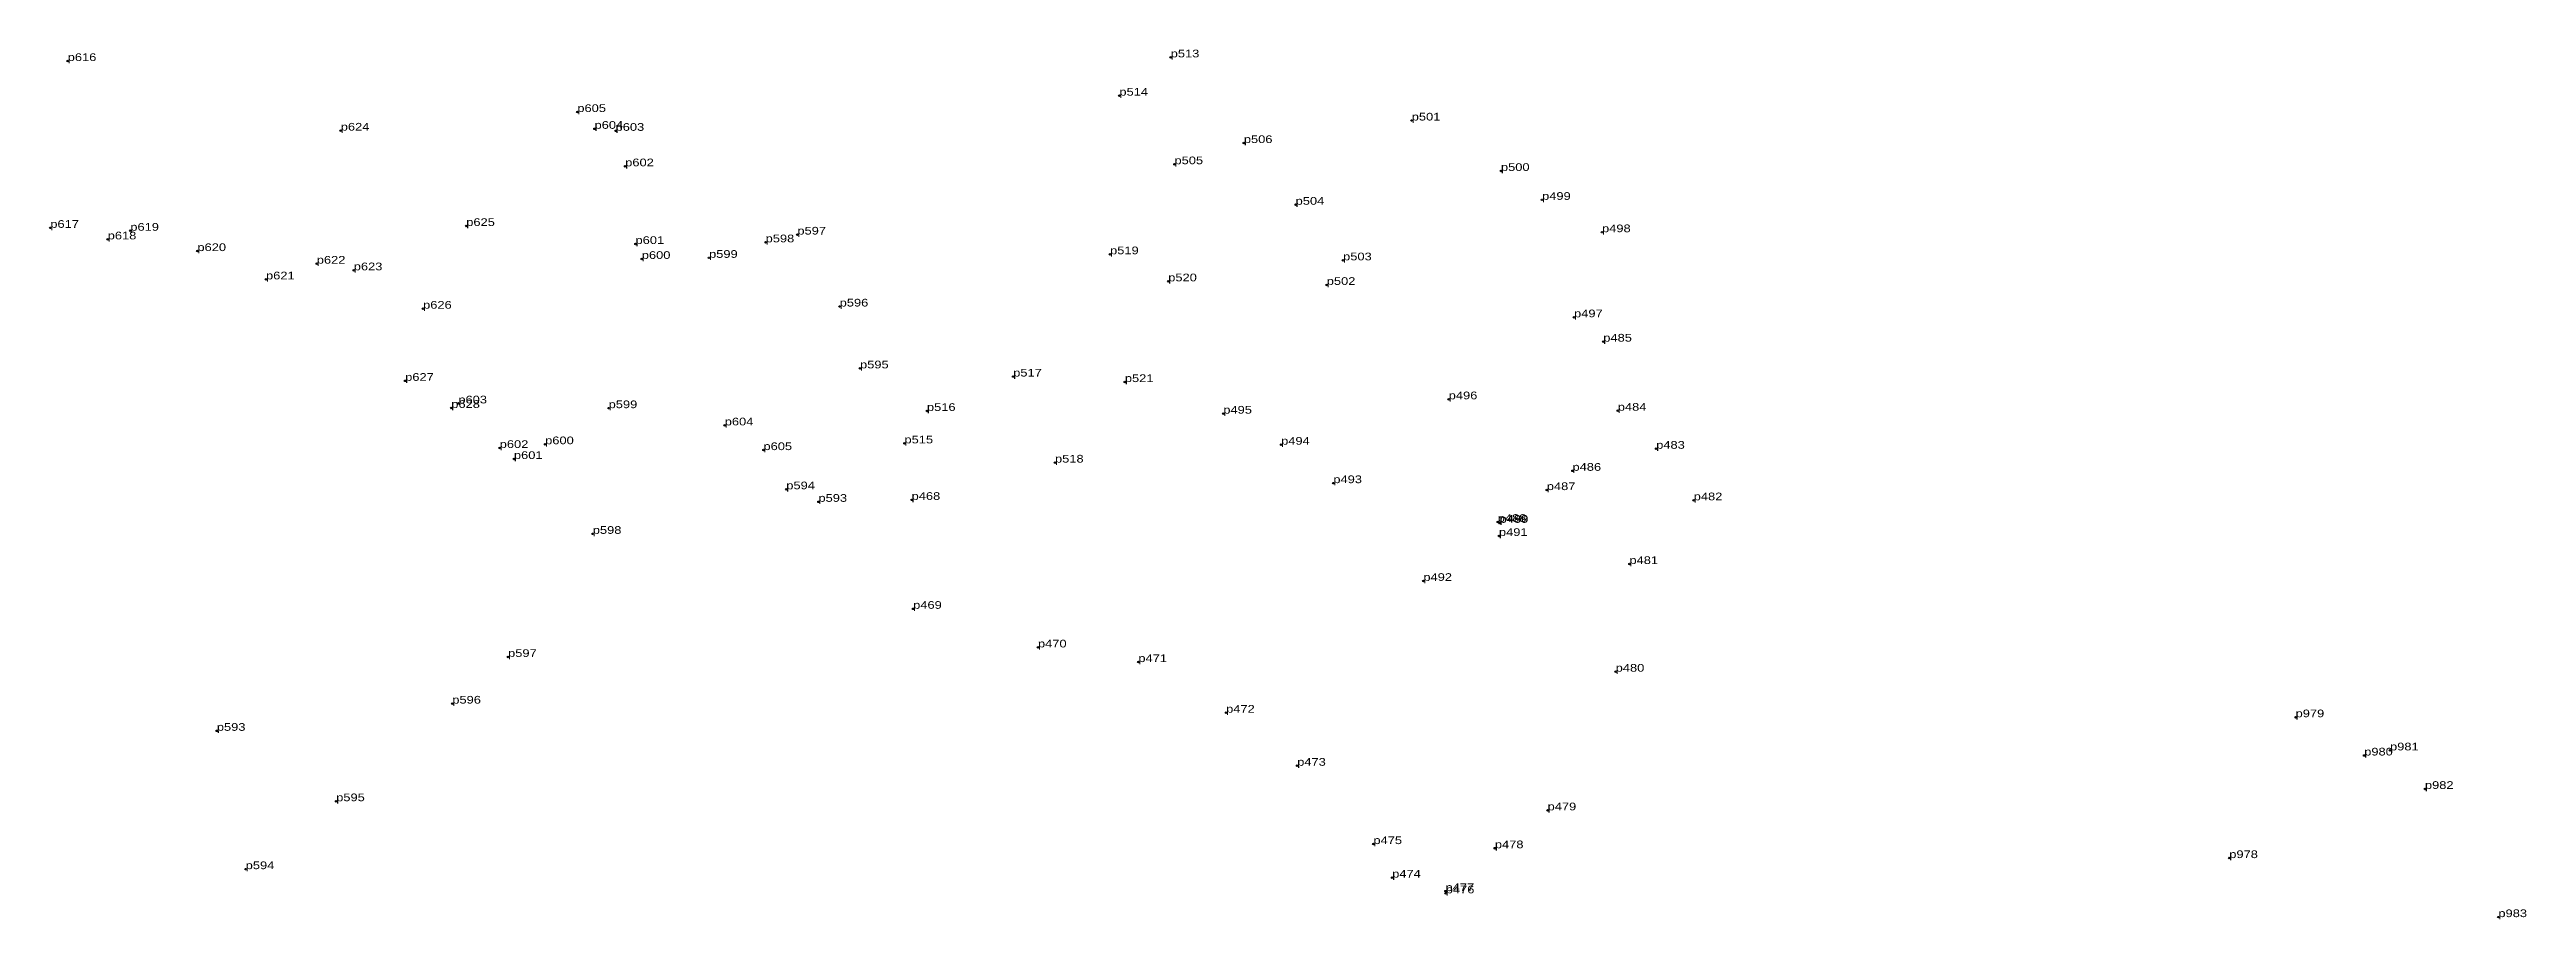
# Model space of a CAD drawing. Header units: metres. Extents: x 543607 to 546308, y 1834524 to 1839461.
# Drawn here: x 544710 to 545289, y 1837463 to 1837666 of the extents above; entities that cross this region are included whole.
import ezdxf

# ---------------------------------------------------------------- set-up
doc = ezdxf.new("R2010")
doc.units = ezdxf.units.M
doc.header["$LTSCALE"] = 0.72
doc.header["$PDMODE"] = 32
doc.header["$PDSIZE"] = 0.36
doc.layers.add('12', color=7, linetype='Continuous')
doc.layers.add('7', color=7, linetype='Continuous')

msp = doc.modelspace()

# ---------------------------------------------------------------- texts
at = {"layer": '12', "width": 1.25}
for s, p in [('p616', (544714.4, 1837663.34)), ('p513', (544972.32, 1837664.19)), ('p513', (544972.32, 1837664.19)), ('p605', (544833.57, 1837651.42)), ('p514', (544960.32, 1837655.24)), ('p514', (544960.32, 1837655.24)), ('p624', (544778.25, 1837647.07)), ('p604', (544837.59, 1837647.49)), ('p603', (544842.51, 1837647.02)), ('p501', (545028.68, 1837649.43)), ('p501', (545028.68, 1837649.43)), ('p602', (544844.76, 1837638.73)), ('p505', (544973.2, 1837639.21)), ('p505', (544973.2, 1837639.21)), ('p506', (544989.42, 1837644.16)), ('p506', (544989.42, 1837644.16)), ('p500', (545049.54, 1837637.64)), ('p500', (545049.54, 1837637.64)), ('p504', (545001.53, 1837629.74)), ('p504', (545001.53, 1837629.74)), ('p499', (545059.16, 1837630.88)), ('p499', (545059.16, 1837630.88)), ('p617', (544710.33, 1837624.34)), ('p618', (544723.75, 1837621.64)), ('p619', (544729.04, 1837623.66)), ('p625', (544807.59, 1837624.78)), ('p597', (544885.02, 1837622.77)), ('p498', (545073.18, 1837623.32)), ('p498', (545073.18, 1837623.32)), ('p620', (544744.73, 1837618.91)), ('p622', (544772.64, 1837615.96)), ('p601', (544847.17, 1837620.57)), ('p600', (544848.64, 1837617.08)), ('p599', (544864.37, 1837617.33)), ('p598', (544877.6, 1837620.96)), ('p519', (544958.14, 1837618.17)), ('p519', (544958.14, 1837618.17)), ('p503', (545012.63, 1837616.75)), ('p503', (545012.63, 1837616.75)), ('p621', (544760.77, 1837612.29)), ('p623', (544781.29, 1837614.42)), ('p520', (544971.74, 1837611.84)), ('p520', (544971.74, 1837611.84)), ('p502', (545008.81, 1837611)), ('p502', (545008.81, 1837611)), ('p626', (544797.5, 1837605.44)), ('p596', (544894.91, 1837605.95)), ('p497', (545066.64, 1837603.44)), ('p497', (545066.64, 1837603.44)), ('p485', (545073.47, 1837597.75)), ('p485', (545073.47, 1837597.75)), ('p627', (544793.31, 1837588.58)), ('p595', (544899.67, 1837591.49)), ('p517', (544935.49, 1837589.58)), ('p517', (544935.49, 1837589.58)), ('p521', (544961.6, 1837588.29)), ('p521', (544961.6, 1837588.29)), ('p628', (544804.09, 1837582.24)), ('p603', (544805.75, 1837583.3)), ('p599', (544840.89, 1837582.19)), ('p516', (544915.32, 1837581.54)), ('p516', (544915.32, 1837581.54)), ('p495', (544984.62, 1837580.91)), ('p495', (544984.62, 1837580.91)), ('p496', (545037.33, 1837584.27)), ('p496', (545037.33, 1837584.27)), ('p484', (545076.86, 1837581.59)), ('p484', (545076.86, 1837581.59)), ('p604', (544868.04, 1837578.16)), ('p602', (544815.42, 1837572.89)), ('p601', (544818.74, 1837570.31)), ('p600', (544826.04, 1837573.76)), ('p605', (544877.09, 1837572.39)), ('p515', (544910.06, 1837573.96)), ('p515', (544910.06, 1837573.96)), ('p518', (544945.26, 1837569.47)), ('p518', (544945.26, 1837569.47)), ('p494', (544998.14, 1837573.65)), ('p494', (544998.14, 1837573.65)), ('p483', (545085.84, 1837572.7)), ('p483', (545085.84, 1837572.7)), ('p594', (544882.43, 1837563.23)), ('p493', (545010.35, 1837564.66)), ('p493', (545010.35, 1837564.66)), ('p486', (545066.27, 1837567.55)), ('p486', (545066.27, 1837567.55)), ('p593', (544889.95, 1837560.3)), ('p468', (544911.73, 1837560.75)), ('p468', (544911.73, 1837560.75)), ('p487', (545060.26, 1837563.04)), ('p487', (545060.26, 1837563.04)), ('p482', (545094.62, 1837560.66)), ('p482', (545094.62, 1837560.66)), ('p598', (544837.18, 1837552.81)), ('p488', (545048.8, 1837555.6)), ('p488', (545048.8, 1837555.6)), ('p491', (545049.07, 1837552.32)), ('p491', (545049.07, 1837552.32)), ('p489', (545049.2, 1837555.39)), ('p489', (545049.2, 1837555.39)), ('p490', (545049.24, 1837555.4)), ('p490', (545049.24, 1837555.4)), ('p481', (545079.59, 1837545.76)), ('p481', (545079.59, 1837545.76)), ('p492', (545031.4, 1837541.81)), ('p492', (545031.4, 1837541.81)), ('p469', (544912.09, 1837535.29)), ('p469', (544912.09, 1837535.29)), ('p597', (544817.37, 1837524.03)), ('p470', (544941.28, 1837526.26)), ('p470', (544941.28, 1837526.26)), ('p471', (544964.76, 1837522.84)), ('p471', (544964.76, 1837522.84)), ('p480', (545076.37, 1837520.59)), ('p480', (545076.37, 1837520.59)), ('p596', (544804.33, 1837513.13)), ('p472', (544985.28, 1837511)), ('p472', (544985.28, 1837511)), ('p593', (544749.27, 1837506.77)), ('p979', (545235.36, 1837509.94)), ('p980', (545251.4, 1837501)), ('p981', (545257.44, 1837502.19)), ('p473', (545001.89, 1837498.6)), ('p473', (545001.89, 1837498.6)), ('p595', (544777.18, 1837490.31)), ('p479', (545060.45, 1837488.18)), ('p479', (545060.45, 1837488.18)), ('p982', (545265.6, 1837493.19)), ('p475', (545019.72, 1837480.29)), ('p475', (545019.72, 1837480.29)), ('p478', (545048.12, 1837479.32)), ('p478', (545048.12, 1837479.32)), ('p978', (545219.85, 1837477.02)), ('p594', (544756.02, 1837474.43)), ('p474', (545024.11, 1837472.46)), ('p474', (545024.11, 1837472.46)), ('p477', (545036.58, 1837469.3)), ('p477', (545036.58, 1837469.3)), ('p476', (545036.63, 1837468.79)), ('p476', (545036.63, 1837468.79)), ('p983', (545282.78, 1837463.22))]:
    msp.add_text(s, height=1.8, dxfattribs=at).set_placement(p)

# ---------------------------------------------------------------- linework, layer by layer
at = {"layer": '7'}
for p in [(544714.4, 1837663.34), (544972.32, 1837664.19), (544960.32, 1837655.24), (544778.25, 1837647.07), (544833.57, 1837651.42), (544837.59, 1837647.49), (544842.51, 1837647.02), (545028.68, 1837649.43), (544989.42, 1837644.16), (544844.76, 1837638.73), (544973.2, 1837639.21), (545049.54, 1837637.64), (545001.53, 1837629.74), (545059.16, 1837630.88), (544710.33, 1837624.34), (544729.04, 1837623.66), (544807.59, 1837624.78), (544885.02, 1837622.77), (545073.18, 1837623.32), (544723.75, 1837621.64), (544744.73, 1837618.91), (544847.17, 1837620.57), (544848.64, 1837617.08), (544864.37, 1837617.33), (544877.6, 1837620.96), (544958.14, 1837618.17), (544760.77, 1837612.29), (544772.64, 1837615.96), (544781.29, 1837614.42), (544971.74, 1837611.84), (545012.63, 1837616.75), (544797.5, 1837605.44), (544894.91, 1837605.95), (545008.81, 1837611), (545066.64, 1837603.44), (545073.47, 1837597.75), (544793.31, 1837588.58), (544899.67, 1837591.49), (544935.49, 1837589.58), (544961.6, 1837588.29), (544804.09, 1837582.24), (544805.75, 1837583.3), (544840.89, 1837582.19), (545037.33, 1837584.27), (544868.04, 1837578.16), (544915.32, 1837581.54), (544984.62, 1837580.91), (545076.86, 1837581.59), (544815.42, 1837572.89), (544826.04, 1837573.76), (544877.09, 1837572.39), (544910.06, 1837573.96), (544998.14, 1837573.65), (545085.84, 1837572.7), (544818.74, 1837570.31), (544945.26, 1837569.47), (545066.27, 1837567.55), (544882.43, 1837563.23), (544889.95, 1837560.3), (544911.73, 1837560.75), (545010.35, 1837564.67), (545010.35, 1837564.66), (545060.26, 1837563.04), (545094.62, 1837560.66), (545048.8, 1837555.6), (545049.2, 1837555.39), (545049.23, 1837555.4), (545049.24, 1837555.4), (544837.18, 1837552.81), (545049.07, 1837552.32), (545031.4, 1837541.81), (545079.59, 1837545.76), (545079.59, 1837545.75), (544912.09, 1837535.29), (544941.27, 1837526.26), (544941.28, 1837526.26), (544817.37, 1837524.03), (544964.76, 1837522.84), (545076.37, 1837520.59), (544804.33, 1837513.13), (544985.28, 1837511), (545235.36, 1837509.94), (544749.27, 1837506.77), (545257.44, 1837502.19), (545001.89, 1837498.6), (545251.4, 1837501), (544777.18, 1837490.31), (545265.6, 1837493.19), (545060.45, 1837488.18), (545019.72, 1837480.29), (545048.12, 1837479.33), (545048.12, 1837479.32), (544756.02, 1837474.43), (545024.11, 1837472.46), (545219.85, 1837477.02), (545036.58, 1837469.3), (545036.63, 1837468.79), (545282.78, 1837463.22)]:
    msp.add_point(p, dxfattribs=at)

msp.set_redraw_order([(e.dxf.handle, doc.entitydb.next_handle()) for e in msp.query("TEXT MTEXT ATTDEF DIMENSION ARC_DIMENSION")])  # texts and dimensions are drawn at this point

doc.saveas('drawing.dxf')
